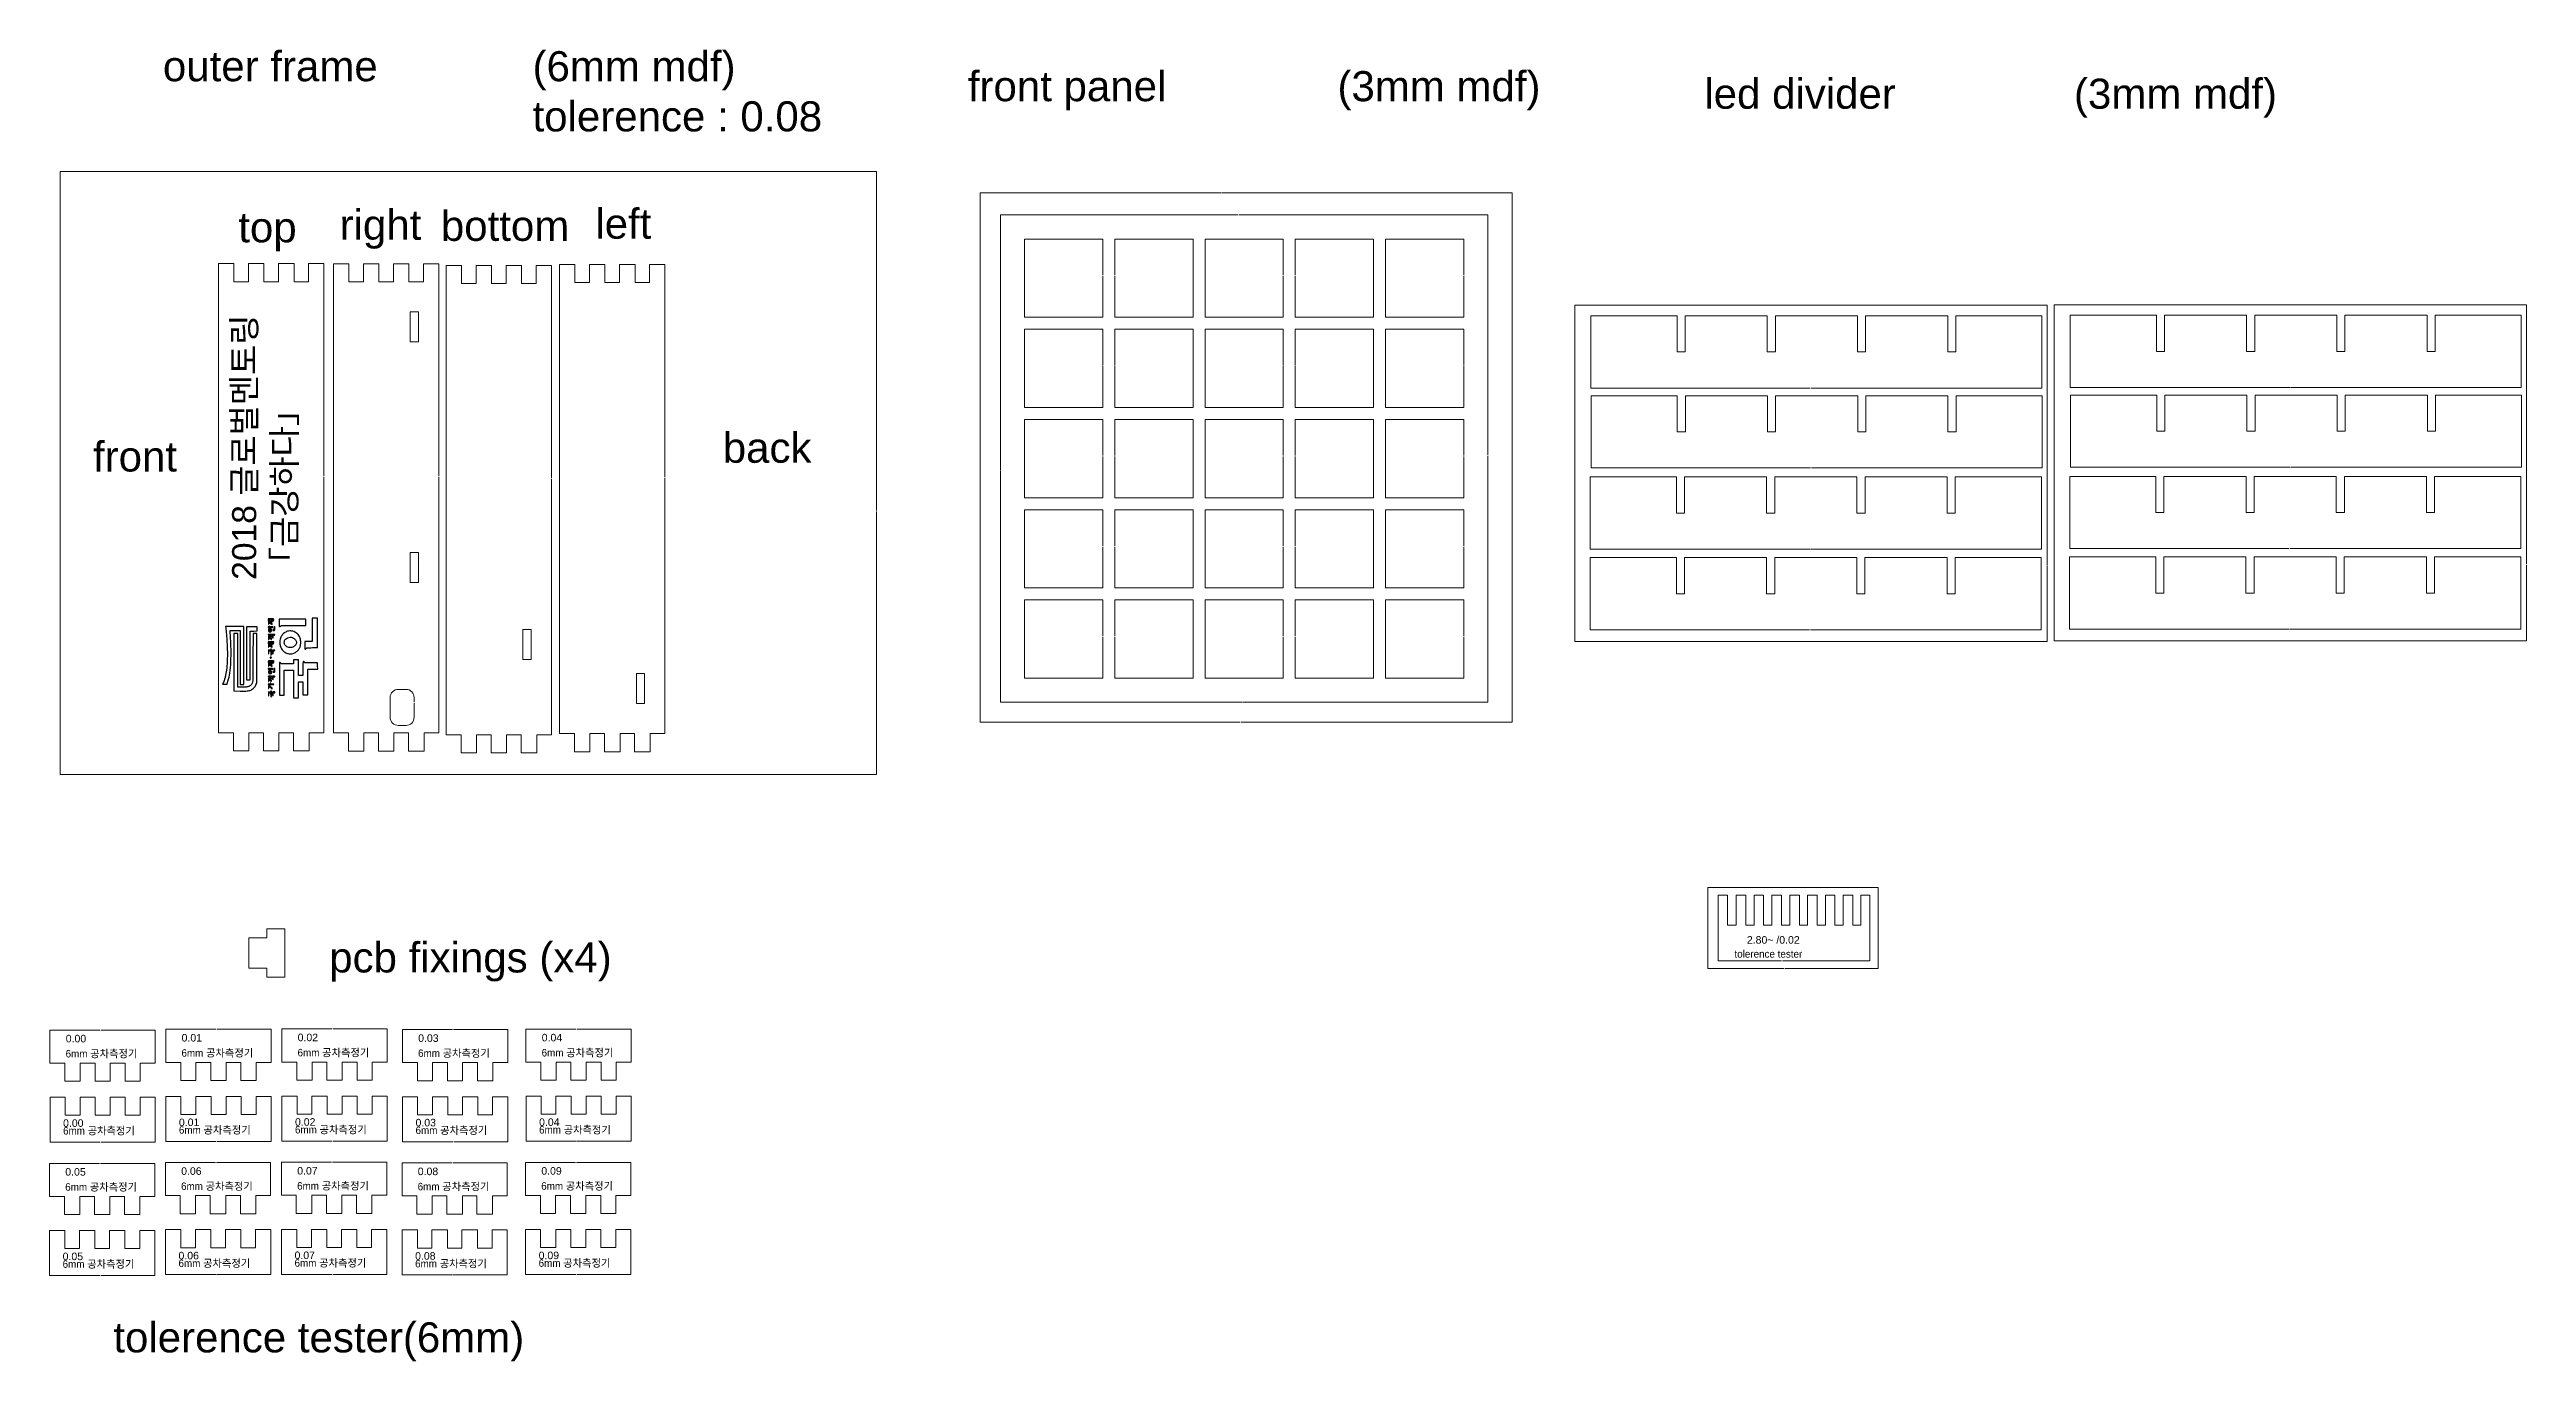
# Model space of a CAD drawing. Header units: millimetres. Extents: x 1794 to 2617, y 1726 to 2163.
import ezdxf

# ---------------------------------------------------------------- set-up
doc = ezdxf.new("R2010")
doc.units = ezdxf.units.MM
doc.styles.get("Standard").update_dxf_attribs({"font": 'arial.ttf'})

msp = doc.modelspace()

# ---------------------------------------------------------------- texts
note = msp.add_mtext_dynamic_manual_height_columns('outer frame ', width=99.5503, gutter_width=23.36, heights=[12.78, 0], dxfattribs=dict(insert=(1831.24, 2162.06), char_height=10, attachment_point=1))
for column, words in zip(note.columns.linked_columns, ['(6mm mdf)\\Ptolerence : 0.08']):
    column.text = words
note = msp.add_mtext_dynamic_manual_height_columns('front panel ', width=99.5503, gutter_width=23.36, heights=[12.78, 34.5], dxfattribs=dict(insert=(2098.89, 2155.42), char_height=10, attachment_point=1))
for column, words in zip(note.columns.linked_columns, ['(3mm mdf)']):
    column.text = words
note = msp.add_mtext_dynamic_manual_height_columns('led divider ', width=99.5503, gutter_width=23.36, heights=[12.78, 0], dxfattribs=dict(insert=(2343.79, 2152.92), char_height=10, attachment_point=1))
for column, words in zip(note.columns.linked_columns, ['(3mm mdf)']):
    column.text = words
at = {"char_height": 10, "attachment_point": 1}
for s, width, insert in [('right', 35.2922, (1890, 2109.35)), ('bottom', 35.2922, (1923.66, 2108.99)), ('left', 35.2922, (1975.04, 2109.71)), ('top', 35.2922, (1856.3, 2108.51)), ('back', 35.2922, (2017.4, 2035.23)), ('front', 35.2922, (1807.99, 2032.32)), ('pcb fixings (x4)', 95.5224, (1886.54, 1865.79)), ('tolerence tester(6mm)', 193.7895, (1814.76, 1739.48))]:
    msp.add_mtext_dynamic_manual_height_columns(s, width=width, gutter_width=12.5, heights=[12.78], dxfattribs=dict(at, insert=insert))
at = {"color": 5, "lineweight": 0, "insert": (1854.25, 1986.3), "char_height": 8, "attachment_point": 1, "rotation": 90}
msp.add_mtext_dynamic_manual_height_columns('2018 {\\fGulim|b0|i0|c129|p50;글로벌멘토링\\P\\fHCR Batang|b0|i0|c129|p18;「금강하다」}', width=123.4752, gutter_width=12.5, heights=[38.64], dxfattribs=at)
at = {"color": 5, "lineweight": 0, "char_height": 2.5, "attachment_point": 1}
for s, width, heights, insert in [('{\\fGulim|b0|i0|c129|p50;tolerence tester}', 29.4961, [4.14], (2353.81, 1863.21)), ('2.80~ /0.02', 21.5077, [7.11], (2357.93, 1867.86)), ('0.00', 24.2996, [0], (1798.93, 1835.06)), ('{\\fGulim|b0|i0|c129|p50;6mm 공차측정기}', 26.4633, [4.14], (1798.89, 1830.03)), ('{\\fGulim|b0|i0|c129|p50;6mm 공차측정기}', 26.4633, [4.14], (1837.41, 1830.28)), ('0.01', 24.2996, [0], (1837.45, 1835.32)), ('{\\fGulim|b0|i0|c129|p50;6mm 공차측정기}', 26.4633, [4.14], (1876.01, 1830.39)), ('0.02', 24.2996, [0], (1876.04, 1835.43)), ('{\\fGulim|b0|i0|c129|p50;6mm 공차측정기}', 26.4633, [4.14], (1916.09, 1830.18)), ('0.03', 24.2996, [0], (1916.12, 1835.21)), ('{\\fGulim|b0|i0|c129|p50;6mm 공차측정기}', 26.4633, [4.14], (1957.17, 1830.35)), ('0.04', 24.2996, [0], (1957.2, 1835.38)), ('0.00', 24.2996, [0], (1798.04, 1806.96)), ('{\\fGulim|b0|i0|c129|p50;6mm 공차측정기}', 26.4633, [4.14], (1798.04, 1804.41)), ('0.01', 24.2996, [0], (1836.56, 1807.22)), ('{\\fGulim|b0|i0|c129|p50;6mm 공차측정기}', 26.4633, [4.14], (1836.56, 1804.67)), ('0.02', 24.2996, [0], (1875.16, 1807.33)), ('{\\fGulim|b0|i0|c129|p50;6mm 공차측정기}', 26.4633, [4.14], (1875.16, 1804.77)), ('0.03', 24.2996, [0], (1915.24, 1807.12)), ('{\\fGulim|b0|i0|c129|p50;6mm 공차측정기}', 26.4633, [4.14], (1915.24, 1804.56)), ('0.04', 24.2996, [0], (1956.32, 1807.28)), ('{\\fGulim|b0|i0|c129|p50;6mm 공차측정기}', 26.4633, [4.14], (1956.32, 1804.73)), ('0.05', 24.2996, [0], (1798.78, 1790.75)), ('0.06', 24.2996, [0], (1837.31, 1791.01)), ('0.07', 24.2996, [0], (1875.9, 1791.11)), ('0.08', 24.2996, [0], (1915.98, 1790.9)), ('0.09', 24.2996, [0], (1957.06, 1791.07)), ('{\\fGulim|b0|i0|c129|p50;6mm 공차측정기}', 26.4633, [4.14], (1798.75, 1785.71)), ('{\\fGulim|b0|i0|c129|p50;6mm 공차측정기}', 26.4633, [4.14], (1837.27, 1785.97)), ('{\\fGulim|b0|i0|c129|p50;6mm 공차측정기}', 26.4633, [4.14], (1875.87, 1786.08)), ('{\\fGulim|b0|i0|c129|p50;6mm 공차측정기}', 26.4633, [4.14], (1915.95, 1785.87)), ('{\\fGulim|b0|i0|c129|p50;6mm 공차측정기}', 26.4633, [4.14], (1957.03, 1786.04)), ('0.05', 24.2996, [0], (1797.9, 1762.65)), ('0.06', 24.2996, [0], (1836.42, 1762.91)), ('0.07', 24.2996, [0], (1875.01, 1763.02)), ('0.08', 24.2996, [0], (1915.1, 1762.8)), ('0.09', 24.2996, [0], (1956.18, 1762.97)), ('{\\fGulim|b0|i0|c129|p50;6mm 공차측정기}', 26.4633, [4.14], (1797.9, 1760.1)), ('{\\fGulim|b0|i0|c129|p50;6mm 공차측정기}', 26.4633, [4.14], (1836.42, 1760.36)), ('{\\fGulim|b0|i0|c129|p50;6mm 공차측정기}', 26.4633, [4.14], (1875.01, 1760.46)), ('{\\fGulim|b0|i0|c129|p50;6mm 공차측정기}', 26.4633, [4.14], (1915.1, 1760.25)), ('{\\fGulim|b0|i0|c129|p50;6mm 공차측정기}', 26.4633, [4.14], (1956.18, 1760.42))]:
    msp.add_mtext_dynamic_manual_height_columns(s, width=width, gutter_width=12.5, heights=heights, dxfattribs=dict(at, insert=insert))

# ---------------------------------------------------------------- blocks, each defined once
blk = doc.blocks.new('마크')
for points in [[(73, 324.643132), (73, 317.252572), (82.25, 314.199248, 0.046788), (109.499987, 307.953236, 0.021221), (145.987025, 304.683492, 0.018045), (190.338636, 304.202159, 0.011264), (242.25, 306.683439), (251, 307.299485), (251, 290.649743), (251, 274), (161.5, 274), (72, 274), (72, 267.5), (72, 261), (168, 261), (264, 261), (264, 291.587898), (264, 322.175796), (260.25, 321.57649, -0.017501), (251.074663, 320.437767, -0.003444), (234.52757, 319.084725, -0.003739), (215.683339, 317.81609, -0.00401), (197.257034, 316.862201, -0.009556), (175.675055, 316.3314, -0.009697), (154.193607, 316.630307, -0.010216), (134.172952, 317.707202, -0.016114), (117.067464, 319.534003, -0.015033), (106.096995, 321.402264, -0.012754), (94.634948, 324.016601, -0.012624), (84.437959, 326.893689, -0.042219), (78.002326, 329.498821), (73, 332.033692)], [(144.770273, 295.244929), (50.040546, 294.989858), (49.770273, 274.244929, 0.004911), (49.722592, 259.3719, 0.02071), (50.15085, 250.462344, 0.034055), (51.15695, 244.128448, 0.044867), (52.969673, 238.57075, 0.056654), (55.776003, 233.648252, 0.035342), (60.068327, 228.572751, 0.035229), (65.061826, 224.124418, 0.053963), (70, 221.100387), (75.5, 218.5), (158.25, 218.222263), (241, 217.944526), (241, 224.449363), (241, 230.954201), (160.25, 231.2271, -0.000345), (106.684111, 231.445114, -0.005963), (89.183373, 231.737168, -0.016089), (79.988988, 232.296767, -0.100525), (75.5, 233.652682, -0.034311), (72.025233, 235.842386, -0.049355), (69.316369, 238.264333, -0.048271), (67.09278, 241.212741, -0.031023), (65.08403, 245, -0.044116), (63.994124, 248.106123, -0.037578), (63.392139, 251.52737, -0.020658), (63.104128, 256.50972, -0.00377), (63.021962, 265.75), (63, 282), (152, 282), (241, 282), (241, 288.440983, 0.010893), (240.945726, 290.931826, 0.016773), (240.779687, 293.080701, 0.011285), (240.547396, 294.813966, 0.26179), (240.25, 295.190983, 0.097849), (239.613788, 295.317137, 0.000027), (211.893455, 295.334299, 0.000507), (181.145657, 295.320501, 0.000308)], [(34, 179, 0.323849), (34.282187, 178.610016, 0.0308), (35.488262, 178.29375, 0.030148), (37.12439, 178.072196, 0.018581), (39.066422, 178, -0.00852), (42.311431, 177.9447, -0.123298), (43.408444, 177.629916, -0.250661), (43.858565, 176.903597, -0.044569), (43.816422, 175.25, -0.067661), (43.405903, 173.6401, -0.197264), (42.619372, 172.835946, -0.084189), (41.037708, 172.450617, -0.006802), (36.75, 172.20431, 0.016783), (31.943407, 171.83182, 0.167603), (30.146917, 170.979425, 0.637451), (30.423211, 170.196735, 0.024115), (34.5, 170, -0.013964), (36.979415, 169.930739, -0.090841), (38.1875, 169.638889, -0.188085), (38.785276, 169.035525, -0.102588), (39, 168, -0.07578), (38.857434, 167.064742, -0.149477), (38.4375, 166.45, -0.124434), (37.682766, 166.106468, -0.044917), (36.5, 166, 0.038131), (35.542644, 165.926884, 0.057076), (34.734375, 165.70625, 0.074992), (34.182831, 165.382936, 0.226478), (34, 165, 0.322437), (34.280551, 164.610183, 0.031449), (35.46875, 164.29375, 0.03053), (37.083446, 164.072205, 0.01883), (39, 164, -0.009722), (42.199987, 163.937776, -0.126045), (43.333333, 163.6, -0.222479), (43.85898, 162.819245, -0.0387), (44, 161, 0.033607), (44.088963, 159.677925, 0.082504), (44.375, 158.75, 0.12651), (44.851045, 158.202091, 0.152103), (45.5, 158, 0.176579), (46.184843, 158.249641, 0.128937), (46.65625, 158.916667, 0.069535), (46.923415, 160.111825, 0.020272), (47, 162, 0.016149), (46.925001, 164.321544, 0.124134), (46.59375, 165.35, 0.201266), (45.888366, 165.848244, 0.05449), (44.5, 166, -0.044917), (43.317234, 166.106468, -0.124434), (42.5625, 166.45, -0.149477), (42.142566, 167.064742, -0.07578), (42, 168, -0.102588), (42.214724, 169.035525, -0.188085), (42.8125, 169.638889, -0.090841), (44.020585, 169.930739, -0.013964), (46.5, 170, 0.020945), (48.224757, 170.072283, 0.033738), (49.678125, 170.29375, 0.036969), (50.732972, 170.611488, 0.31052), (51, 171, 0.231954), (50.812144, 171.383155, 0.072718), (50.239805, 171.70625, 0.055459), (49.403195, 171.926958, 0.036799), (48.412102, 172, -0.039478), (46.894378, 172.12002, -0.246586), (46.290202, 172.57113, -0.142797), (46.137264, 173.505527, -0.011483), (46.5, 176), (47.175796, 180), (40.587898, 180, 0.013625), (38.012587, 179.929812, 0.024042), (35.896974, 179.712052, 0.021678), (34.315902, 179.401429, 0.346288)], [(58, 179, 0.254951), (58.209557, 178.615738, 0.06271), (58.88125, 178.29375, 0.048861), (59.850749, 178.072766, 0.031626), (61, 178, -0.105713), (63.19828, 177.529976, -0.316343), (63.942529, 176.279171, -0.153741), (63.133147, 174.259262, -0.032125), (60.5, 171.435229, 0.008614), (58.072696, 169.065662, 0.080281), (57.225144, 167.878436, 0.380212), (57.391238, 167.270958, 0.14532), (58.303833, 167, 0.185878), (60.253352, 167.750682, 0.032943), (63.027629, 170.612823, 0.035922), (65.489623, 173.974414, 0.090981), (66.605497, 176.777485), (67.25, 180), (62.625, 180, 0.020373), (60.852292, 179.927739, 0.032876), (59.358594, 179.70625, 0.035476), (58.27062, 179.388846, 0.313728)], [(71, 171.5, 0.008575), (71.066212, 167.639392, 0.017647), (71.276316, 164.625, 0.013417), (71.576184, 162.361438, 0.368504), (72, 162, 0.322437), (72.389817, 162.280551, 0.031449), (72.70625, 163.46875, 0.03053), (72.927795, 165.083446, 0.01883), (73, 167, -0.014068), (73.069243, 169.460489, -0.058865), (73.325, 170.916667, -0.122766), (73.79299, 171.704941, -0.200296), (74.5, 172, 0.064853), (75.073457, 172.074694, 0.082425), (75.559375, 172.29375, 0.098894), (75.884432, 172.618646, 0.148195), (76, 173, 0.148195), (75.884432, 173.381354, 0.098894), (75.559375, 173.70625, 0.082425), (75.073457, 173.925306, 0.064853), (74.5, 174, -0.164293), (73.830552, 174.226074, -0.129352), (73.357143, 174.833333, -0.075863), (73.081893, 175.895967, -0.025511), (73, 177.5, 0.027026), (72.927458, 178.841111, 0.042582), (72.70625, 179.971875, 0.052312), (72.385692, 180.767902, 0.277684), (72, 181, 0.368504), (71.576184, 180.638562, 0.013417), (71.276316, 178.375, 0.017647), (71.066212, 175.360608, 0.008575)], [(82, 179, 0.191087), (82.151477, 178.618118, 0.088204), (82.5875, 178.29375, 0.068025), (83.234582, 178.073693, 0.048028), (84, 178, -0.071768), (84.8469, 177.87781, -0.115138), (85.478999, 177.519373, -0.12151), (85.865369, 176.934574, -0.085713), (86, 176.154988, -0.084684), (85.857209, 175.317947, -0.040713), (85.4125, 174.320267, -0.038833), (84.765311, 173.328807, -0.044853), (84, 172.5, 0.021385), (83.234318, 171.745071, 0.02603), (82.5875, 170.973483, 0.026046), (82.121498, 170.282783, 0.136196), (82, 169.845012, 0.285169), (82.404644, 169.193228, 0.164307), (83.352571, 169.065527, 0.086581), (84.733334, 169.592394, 0.049618), (86.171259, 170.654988, -0.026914), (87.306344, 171.576177, -0.164958), (88.016308, 171.796544, -0.155472), (88.736689, 171.546182, -0.023156), (89.936987, 170.557026, 0.059073), (91.790705, 169.240472, 0.366953), (92.847482, 169.45893, 0.317054), (92.905818, 170.636574, 0.055266), (91.435433, 172.473658, -0.047299), (89.709842, 174.560727, -0.130156), (89.082609, 176.348165, -0.25098), (89.593584, 177.513689, -0.16801), (91, 178, 0.048028), (91.765418, 178.073693, 0.068025), (92.4125, 178.29375, 0.088204), (92.848523, 178.618118, 0.191087), (93, 179, 0.332234), (92.707933, 179.391033, 0.026982), (91.384375, 179.70625, 0.027868), (89.60834, 179.927854, 0.017105), (87.5, 180, 0.017105), (85.39166, 179.927854, 0.027868), (83.615625, 179.70625, 0.026982), (82.292067, 179.391033, 0.332234)], [(87, 165, 0.322437), (87.280551, 164.610183, 0.031449), (88.46875, 164.29375, 0.03053), (90.083446, 164.072205, 0.01883), (92, 164, -0.009722), (95.199987, 163.937776, -0.126045), (96.333333, 163.6, -0.222479), (96.85898, 162.819245, -0.0387), (97, 161, 0.031626), (97.072766, 159.850749, 0.048861), (97.29375, 158.88125, 0.06271), (97.615738, 158.209557, 0.254951), (98, 158, 0.295869), (98.387127, 158.251055, 0.04382), (98.70625, 159.175, 0.037669), (98.92761, 160.467056, 0.023598), (99, 162), (99, 166), (93, 166, 0.015416), (90.683687, 165.928566, 0.025878), (88.75, 165.708333, 0.024068), (87.303225, 165.395008, 0.339565)], [(97, 178.5, -0.045527), (96.884257, 177.231486, -0.152009), (96.5, 176.5, -0.152009), (95.768514, 176.115743, -0.045527), (94.5, 176, 0.038131), (93.542644, 175.926884, 0.057076), (92.734375, 175.70625, 0.074992), (92.182831, 175.382936, 0.226478), (92, 175, 0.226478), (92.182831, 174.617064, 0.074992), (92.734375, 174.29375, 0.057076), (93.542644, 174.073116, 0.038131), (94.5, 174, -0.050766), (95.86222, 173.861332, -0.189121), (96.571429, 173.4, -0.13443), (96.915691, 172.465575, -0.021436), (97, 170.5, 0.027026), (97.072542, 169.158889, 0.042582), (97.29375, 168.028125, 0.052312), (97.614308, 167.232098, 0.277684), (98, 167, 0.350432), (98.405433, 167.323933, 0.020168), (98.714286, 169, 0.022889), (98.930567, 171.243014, 0.01259), (99, 174, 0.01259), (98.930567, 176.756986, 0.022889), (98.714286, 179, 0.020168), (98.405433, 180.676067, 0.350432), (98, 181, 0.226478), (97.617064, 180.817169, 0.074992), (97.29375, 180.265625, 0.057076), (97.073116, 179.457356, 0.038131)], [(108.654988, 178.171259, 0.142416), (107.277996, 175.339737, 0.146713), (107.656012, 172.247491, 0.147416), (109.670088, 169.883845, 0.144074), (112.673753, 169, 0.179818), (115.412396, 170.017828, 0.115665), (117.427617, 172.788604, 0.116187), (117.995893, 176.15606, 0.18229), (116.8, 178.8, 0.137901), (115.11011, 179.748198, 0.078735), (112.759815, 179.936874, 0.076507), (110.3936, 179.383445, 0.113675)], [(114.989431, 176.512735, -0.121109), (115.671629, 175.106516, -0.128512), (115.602794, 173.577358, -0.122592), (114.783147, 172.224057, -0.104338), (113.378074, 171.314839, -0.191341), (111.746971, 171.333931, -0.146118), (110.346165, 172.466709, -0.130144), (109.693508, 174.301345, -0.144581), (110.07393, 176.13814, -0.093772), (111.098822, 177.409707, -0.158648), (112.352008, 177.92591, -0.153576), (113.699174, 177.61231, -0.086361)], [(112.413856, 164.636108, 0.052496), (112.217087, 163.900908, 0.023253), (112.106536, 162.901031, 0.022709), (112.08687, 161.821302, 0.028394), (112.170919, 160.822726, 0.095672), (112.61069, 159.545096, 0.168952), (113.444403, 158.822995, 0.07421), (115.060556, 158.443065, 0.008786), (118.75, 158.202283, 0.008792), (122.067686, 158.10267, 0.052505), (123.788539, 158.262273, 0.134036), (124.663962, 158.700238, 0.213256), (125, 159.452283, 0.18943), (124.710037, 160.190174, 0.131185), (123.942359, 160.672614, 0.061386), (122.501107, 160.931262, 0.013739), (120, 161, -0.011767), (117.224363, 161.065331, -0.080982), (115.894004, 161.347049, -0.18429), (115.241214, 161.936886, -0.11843), (115, 162.940983, 0.083064), (114.741529, 164.486097, 0.166281), (113.990407, 165.451826, 0.287537), (113.11407, 165.469565, 0.167711)], [(122, 172.416667, 0.006807), (122.057011, 168.229205, 0.031161), (122.274355, 165.808063, 0.066383), (122.653376, 164.511492, 0.386002), (123.25, 164.247156, 0.241965), (123.826681, 164.834439, 0.030987), (124.259348, 166.606064, 0.025606), (124.58953, 169.204804, 0.00991), (124.790442, 172.83049, 0.006125), (124.893758, 177.266433, 0.040739), (124.738284, 179.471298, 0.108617), (124.307528, 180.587789, 0.251669), (123.540442, 181, 0.258631), (122.761989, 180.568471, 0.095508), (122.294867, 179.357002, 0.038237), (122.056748, 177.010713, 0.006176)], [(133, 179, 0.159601), (133.124932, 178.61858, 0.09682), (133.477344, 178.29375, 0.078506), (134.003555, 178.074389, 0.059639), (134.625, 178, -0.111668), (135.387753, 177.827499, -0.209248), (135.794039, 177.358076, -0.105406), (135.875765, 176.460941, -0.019553), (135.613123, 174.815617, -0.030122), (135.260131, 173.475866, -0.024185), (134.726193, 172.083617, -0.024803), (134.104448, 170.84173, -0.055508), (133.488123, 169.986877, 0.018647), (132.918399, 169.308101, 0.022452), (132.437136, 168.628366, 0.021869), (132.088437, 168.029749, 0.121525), (132, 167.671259, 0.313151), (132.398066, 167.098006, 0.163562), (133.30831, 167.068293, 0.090284), (134.520643, 167.686713, 0.072035), (135.549439, 168.736725, -0.032475), (136.36668, 169.714307, -0.217648), (136.939814, 169.943861, -0.157827), (137.600486, 169.694637, -0.015443), (138.915812, 168.576189, 0.048855), (140.588621, 167.336082, 0.296352), (141.615554, 167.372981, 0.385187), (141.809928, 168.228836, 0.055944), (140.672412, 169.809486, -0.051558), (139.994438, 170.734404, -0.025313), (139.320964, 172.031508, -0.024805), (138.751414, 173.462942, -0.032934), (138.386877, 174.815617, -0.019553), (138.124235, 176.460941, -0.105406), (138.205961, 177.358076, -0.209248), (138.612247, 177.827499, -0.111668), (139.375, 178, 0.059639), (139.996445, 178.074389, 0.078506), (140.522656, 178.29375, 0.09682), (140.875068, 178.61858, 0.159601), (141, 179, 0.295869), (140.748945, 179.387127, 0.04382), (139.825, 179.70625, 0.037669), (138.532944, 179.92761, 0.023598), (137, 180, 0.023598), (135.467056, 179.92761, 0.037669), (134.175, 179.70625, 0.04382), (133.251055, 179.387127, 0.295869)], [(143, 171.5, 0.012392), (143.160476, 165.026174, 0.105449), (143.902596, 162.232963, 0.729213), (144.690845, 162.359476, 0.023291), (145.19774, 167.171397, -0.020633), (145.68227, 172.018018, -0.382498), (146.768332, 172.931385, -0.381244), (147.799189, 171.951835, -0.020615), (148, 167.083333, 0.015135), (148.071243, 164.730322, 0.025603), (148.291096, 162.770833, 0.023712), (148.604024, 161.305117, 0.340582), (149, 161, 0.371083), (149.426633, 161.367196, 0.012451), (149.725, 163.75, 0.016864), (149.934243, 166.918453, 0.008055), (150, 171, 0.008055), (149.934243, 175.081547, 0.016864), (149.725, 178.25, 0.012451), (149.426633, 180.632804, 0.371083), (149, 181, 0.254951), (148.615738, 180.790443, 0.06271), (148.29375, 180.11875, 0.048861), (148.072766, 179.149251, 0.031626), (148, 178, -0.033607), (147.911037, 176.677925, -0.082504), (147.625, 175.75, -0.12651), (147.148955, 175.202091, -0.152103), (146.5, 175, -0.152103), (145.851045, 175.202091, -0.12651), (145.375, 175.75, -0.082504), (145.088963, 176.677925, -0.033607), (145, 178, 0.031626), (144.927234, 179.149251, 0.048861), (144.70625, 180.11875, 0.06271), (144.384262, 180.790443, 0.254951), (144, 181, 0.368504), (143.576184, 180.638562, 0.013417), (143.276316, 178.375, 0.017647), (143.066212, 175.360608, 0.008575)], [(159.5, 173, 0.146325), (159.228266, 171.990666, 0.144467), (159.553147, 170.992115, 0.131205), (160.404587, 170.262677, 0.112333), (161.559017, 170, 0.137622), (162.108519, 170.154167, 0.100183), (162.576711, 170.5875, 0.086062), (162.891917, 171.235643, 0.070352), (163, 172, 0.14817), (162.627782, 173.228473, 0.177865), (161.657809, 173.936213, 0.178179), (160.461727, 173.847111, 0.148632)], [(173, 179, 0.322437), (173.280551, 178.610183, 0.031449), (174.46875, 178.29375, 0.03053), (176.083446, 178.072205, 0.01883), (178, 178, -0.009722), (181.199987, 177.937776, -0.126045), (182.333333, 177.6, -0.222479), (182.85898, 176.819245, -0.0387), (183, 175), (183, 172), (176, 172, 0.01259), (173.243014, 171.930567, 0.022889), (171, 171.714286, 0.020168), (169.323933, 171.405433, 0.350432), (169, 171, 0.31052), (169.267028, 170.611488, 0.036969), (170.321875, 170.29375, 0.033738), (171.775243, 170.072283, 0.020945), (173.5, 170, -0.013964), (175.979415, 169.930739, -0.090841), (177.1875, 169.638889, -0.188085), (177.785276, 169.035525, -0.102588), (178, 168, -0.07578), (177.857434, 167.064742, -0.149477), (177.4375, 166.45, -0.124434), (176.682766, 166.106468, -0.044917), (175.5, 166, 0.038131), (174.542644, 165.926884, 0.057076), (173.734375, 165.70625, 0.074992), (173.182831, 165.382936, 0.226478), (173, 165, 0.332234), (173.292067, 164.608967, 0.026982), (174.615625, 164.29375, 0.027868), (176.39166, 164.072146, 0.017105), (178.5, 164, -0.008002), (182.082489, 163.942664, -0.11737), (183.291667, 163.613636, -0.230406), (183.847929, 162.83205, -0.041432), (184, 161, 0.031626), (184.072766, 159.850749, 0.048861), (184.29375, 158.88125, 0.06271), (184.615738, 158.209557, 0.254951), (185, 158, 0.295869), (185.387127, 158.251055, 0.04382), (185.70625, 159.175, 0.037669), (185.92761, 160.467056, 0.023598), (186, 162, 0.016149), (185.925001, 164.321544, 0.124134), (185.59375, 165.35, 0.201266), (184.888366, 165.848244, 0.05449), (183.5, 166, -0.044917), (182.317234, 166.106468, -0.124434), (181.5625, 166.45, -0.149477), (181.142566, 167.064742, -0.07578), (181, 168, -0.102588), (181.214724, 169.035525, -0.188085), (181.8125, 169.638889, -0.090841), (183.020585, 169.930739, -0.013964), (185.5, 170, 0.020945), (187.224757, 170.072283, 0.033738), (188.678125, 170.29375, 0.036969), (189.732972, 170.611488, 0.31052), (190, 171, 0.220307), (189.822772, 171.382708, 0.077491), (189.293577, 171.70625, 0.058921), (188.515987, 171.926796, 0.039686), (187.595157, 172, -0.050641), (186.237208, 172.137888, -0.237162), (185.638909, 172.610053, -0.130732), (185.464557, 173.584908, -0.012581), (185.726826, 176), (186.263338, 180), (179.631669, 180, 0.013507), (177.037067, 179.929897, 0.023914), (174.907917, 179.712302, 0.021511), (173.316786, 179.401873, 0.346749)], [(196, 179, 0.148195), (196.115568, 178.618646, 0.098894), (196.440625, 178.29375, 0.082425), (196.926543, 178.074694, 0.064853), (197.5, 178, -0.29021), (198.618276, 177.291236, -0.128102), (198.956116, 175.49761, -0.082937), (198.373504, 173.054894, -0.066821), (197, 170.727129, 0.012737), (195.503884, 168.72206, 0.118792), (195.107461, 167.726927, 0.349987), (195.420397, 167.193701, 0.091947), (196.464816, 167, 0.113841), (197.105245, 167.147729, 0.055091), (197.820136, 167.599409, 0.050522), (198.49529, 168.260023, 0.051026), (199.021696, 169.04054, -0.019103), (199.764655, 170.309738, -0.278796), (200.211015, 170.53045, -0.194152), (200.722633, 170.271786, -0.009476), (201.9708, 168.79054, 0.033057), (202.735222, 167.965614, 0.053339), (203.496356, 167.38606, 0.072759), (204.142702, 167.113596, 0.265269), (204.556421, 167.225834, 0.166749), (204.745556, 167.610642, 0.083958), (204.723031, 168.157708, 0.068336), (204.49961, 168.779143, 0.052831), (204.100491, 169.378916, -0.049045), (203.582161, 170.145221, -0.017574), (202.994258, 171.3272, -0.017239), (202.436373, 172.676959, -0.019544), (201.997949, 174.007151, -0.018771), (201.555576, 175.801155, -0.119357), (201.58666, 176.73241, -0.196412), (202.032625, 177.308403, -0.067173), (203.028712, 177.717759, 0.048339), (203.735232, 177.977568, 0.083844), (204.24414, 178.338033, 0.12608), (204.480672, 178.735884, 0.212913), (204.429736, 179.11369, 0.235869), (203.236629, 179.851692, 0.026048), (199.930982, 179.979346, 0.025041), (196.689863, 179.773069, 0.38131)], [(207, 178.059017, -0.029504), (206.909117, 176.520154, -0.11578), (206.586549, 175.632377, -0.167735), (205.979072, 175.161519, -0.081932), (205, 175, 0.048028), (204.234582, 174.926307, 0.068025), (203.5875, 174.70625, 0.088204), (203.151477, 174.381882, 0.191087), (203, 174, 0.191087), (203.151477, 173.618118, 0.088204), (203.5875, 173.29375, 0.068025), (204.234582, 173.073693, 0.048028), (205, 173, -0.118451), (206.054152, 172.746716, -0.189837), (206.659091, 172.0625, -0.077556), (206.938496, 170.640147, -0.009792), (207, 167.5, 0.017105), (207.072146, 165.39166, 0.027868), (207.29375, 163.615625, 0.026982), (207.608967, 162.292067, 0.332234), (208, 162, 0.365288), (208.420388, 162.354418, 0.014626), (208.722039, 164.485246, 0.018609), (208.93322, 167.327323, 0.009239), (209, 170.940983, 0.010444), (208.927495, 174.411883, 0.015617), (208.70625, 177.4371, 0.010536), (208.396331, 179.897439, 0.221217), (208, 180.5, 0.297719), (207.608231, 180.490145, 0.145541), (207.281216, 180.083987, 0.069343), (207.066344, 179.243706, 0.027979)], [(211.213788, 171.494915, 0.005432), (211.567468, 162.866291, 0.371856), (212.504385, 161.888105, 0.426966), (213.439892, 162.6957, 0.005558), (213.786212, 171.25, 0.004763), (213.893679, 176.671429, 0.035379), (213.737936, 179.24535, 0.097786), (213.301485, 180.535908, 0.268628), (212.5, 181, 0.265152), (211.700575, 180.544002, 0.100219), (211.263068, 179.28429, 0.036244), (211.106904, 176.770567, 0.004923)], [(221, 179, 0.191087), (221.151477, 178.618118, 0.088204), (221.5875, 178.29375, 0.068025), (222.234582, 178.073693, 0.048028), (223, 178, -0.072254), (223.873159, 177.873159, -0.124864), (224.5, 177.5, -0.124864), (224.873159, 176.873159, -0.072254), (225, 176, -0.077955), (224.857247, 175.089956, -0.038133), (224.4125, 174, -0.036641), (223.765398, 172.912834, -0.043841), (223, 172, 0.01161), (222.233903, 171.197476, 0.016057), (221.5875, 170.440625, 0.012597), (221.093766, 169.790539, 0.157369), (221, 169.5, 0.365984), (221.397515, 169.029664, 0.106763), (222.42035, 169.076024, 0.065882), (223.796638, 169.64109, 0.053652), (225.086697, 170.57846, -0.035666), (226.161242, 171.419781, -0.149551), (226.937016, 171.656409, -0.124075), (227.793917, 171.439675, -0.021358), (229.245264, 170.574953, 0.040704), (231.343911, 169.432061, 0.376347), (232.254628, 169.716364, 0.315977), (232.187138, 170.772857, 0.03689), (230.483736, 172.602654, -0.050503), (228.734288, 174.587407, -0.133831), (228.081518, 176.345776, -0.254194), (228.586364, 177.512243, -0.167669), (230, 178, 0.048028), (230.765418, 178.073693, 0.068025), (231.4125, 178.29375, 0.088204), (231.848523, 178.618118, 0.191087), (232, 179, 0.332234), (231.707933, 179.391033, 0.026982), (230.384375, 179.70625, 0.027868), (228.60834, 179.927854, 0.017105), (226.5, 180, 0.017105), (224.39166, 179.927854, 0.027868), (222.615625, 179.70625, 0.026982), (221.292067, 179.391033, 0.332234)], [(226, 165, 0.322437), (226.280551, 164.610183, 0.031449), (227.46875, 164.29375, 0.03053), (229.083446, 164.072205, 0.01883), (231, 164, -0.009722), (234.199987, 163.937776, -0.126045), (235.333333, 163.6, -0.222479), (235.85898, 162.819245, -0.0387), (236, 161, 0.031626), (236.072766, 159.850749, 0.048861), (236.29375, 158.88125, 0.06271), (236.615738, 158.209557, 0.254951), (237, 158, 0.295869), (237.387127, 158.251055, 0.04382), (237.70625, 159.175, 0.037669), (237.92761, 160.467056, 0.023598), (238, 162), (238, 166), (232, 166, 0.015416), (229.683687, 165.928566, 0.025878), (227.75, 165.708333, 0.024068), (226.303225, 165.395008, 0.339565)], [(236, 178.5, -0.044917), (235.893532, 177.317234, -0.124434), (235.55, 176.5625, -0.149477), (234.935258, 176.142566, -0.07578), (234, 176, 0.048028), (233.234582, 175.926307, 0.068025), (232.5875, 175.70625, 0.088204), (232.151477, 175.381882, 0.191087), (232, 175, 0.191087), (232.151477, 174.618118, 0.088204), (232.5875, 174.29375, 0.068025), (233.234582, 174.073693, 0.048028), (234, 174, -0.087745), (235.002462, 173.822713, -0.177212), (235.607143, 173.3125, -0.10769), (235.917816, 172.32428, -0.022514), (236, 170.5, 0.027026), (236.072542, 169.158889, 0.042582), (236.29375, 168.028125, 0.052312), (236.614308, 167.232098, 0.277684), (237, 167, 0.350432), (237.405433, 167.323933, 0.020168), (237.714286, 169, 0.022889), (237.930567, 171.243014, 0.01259), (238, 174, 0.01259), (237.930567, 176.756986, 0.022889), (237.714286, 179, 0.020168), (237.405433, 180.676067, 0.350432), (237, 181, 0.226478), (236.617064, 180.817169, 0.074992), (236.29375, 180.265625, 0.057076), (236.073116, 179.457356, 0.038131)], [(247.472595, 177.969718, 0.043322), (246.612287, 176.835622, 0.09277), (246.208964, 175.818079, 0.091951), (246.199087, 174.717651, 0.042013), (246.567608, 173.323303, 0.066259), (247.757618, 171.007574, 0.120001), (249.343501, 169.602781, 0.127075), (251.329935, 169.130827, 0.079347), (253.697231, 169.556455, 0.049685), (255.094839, 170.206834, 0.101739), (255.985415, 171.016123, 0.094757), (256.521989, 172.151598, 0.039092), (256.818231, 173.833379, 0.03572), (256.852163, 175.201009, 0.033944), (256.69322, 176.583511, 0.035814), (256.381433, 177.784885, 0.092059), (255.945786, 178.565324, 0.149345), (254.26278, 179.671766, 0.089047), (251.859839, 179.930958, 0.083879), (249.377696, 179.329993, 0.107997)], [(254.535391, 175.888493, -0.136558), (254.601783, 174.039664, -0.12049), (253.716874, 172.320507, -0.131622), (252.211128, 171.30387, -0.176431), (250.577541, 171.331871, -0.195233), (249.607961, 172.238799, -0.070751), (249.055346, 174.07794, -0.06958), (249.032396, 176.041215, -0.166039), (249.666667, 177.333333, -0.151691), (250.886554, 177.975121, -0.118477), (252.389381, 177.895958, -0.113578), (253.740966, 177.131632, -0.131401)], [(251.413856, 164.636108, 0.052496), (251.217087, 163.900908, 0.023253), (251.106536, 162.901031, 0.022709), (251.08687, 161.821302, 0.028394), (251.170919, 160.822726, 0.095672), (251.61069, 159.545096, 0.168952), (252.444403, 158.822995, 0.07421), (254.060556, 158.443065, 0.008786), (257.75, 158.202283, 0.008792), (261.067686, 158.10267, 0.052505), (262.788539, 158.262273, 0.134036), (263.663962, 158.700238, 0.213256), (264, 159.452283, 0.18943), (263.710037, 160.190174, 0.131185), (262.942359, 160.672614, 0.061386), (261.501107, 160.931262, 0.013739), (259, 161, -0.011767), (256.224363, 161.065331, -0.080982), (254.894004, 161.347049, -0.18429), (254.241214, 161.936886, -0.11843), (254, 162.940983, 0.083064), (253.741529, 164.486097, 0.166281), (252.990407, 165.451826, 0.287537), (252.11407, 165.469565, 0.167711)], [(261.209558, 172.75, 0.00782), (261.569016, 165.684216, 0.422305), (262.494772, 164.896266, 0.367899), (263.422506, 165.84973, 0.007601), (263.790442, 172.993358, 0.006136), (263.895941, 177.390506, 0.042905), (263.737259, 179.529766, 0.118301), (263.291546, 180.59793, 0.239419), (262.5, 181, 0.243594), (261.706236, 180.588894, 0.115478), (261.261334, 179.491281, 0.041718), (261.103236, 177.29229, 0.005894)], [(272, 179, 0.148195), (272.115568, 178.618646, 0.098894), (272.440625, 178.29375, 0.082425), (272.926543, 178.074694, 0.064853), (273.5, 178, -0.29021), (274.618276, 177.291236, -0.128102), (274.956116, 175.49761, -0.082937), (274.373504, 173.054894, -0.066821), (273, 170.727129, 0.012903), (271.543305, 168.773544, 0.105077), (271.106039, 167.755033, 0.335621), (271.368295, 167.214166, 0.118475), (272.259453, 167, 0.123675), (272.833315, 167.14415, 0.046956), (273.526232, 167.604137, 0.042867), (274.218765, 168.269737, 0.040346), (274.803298, 169.056638, -0.018252), (275.674599, 170.344682, -0.260311), (276.160903, 170.567847, -0.194835), (276.695413, 170.3004, -0.01019), (277.957765, 168.806638, 0.039989), (279.649316, 167.031138, 0.55883), (280.340983, 167.237182, 0.164103), (280.246131, 168.73532, 0.01773), (278.798789, 171.941888, -0.009226), (277.55431, 174.578503, -0.084684), (277.237798, 175.7998, -0.181456), (277.476667, 176.648394, -0.076657), (278.327556, 177.497564, 0.040967), (279.754545, 178.732215, 0.40082), (279.764143, 179.458241, 0.191885), (278.808152, 179.911141, 0.015818), (276, 180, 0.023598), (274.467056, 179.92761, 0.037669), (273.175, 179.70625, 0.04382), (272.251055, 179.387127, 0.295869)], [(282.447964, 179.724991, 0.096985), (281.907874, 176.635067, 0.01351), (282.216857, 170.113126, 0.00799), (282.825611, 163.392861, 0.294319), (283.75, 162.246921, 0.312082), (284.318022, 162.413631, 0.111224), (284.712549, 163.212392, 0.047628), (284.938482, 164.792146, 0.011718), (285, 167.416667, -0.014293), (285.135147, 172.143473, -0.419626), (285.955593, 172.861623, -0.361544), (286.818129, 172.026162, -0.013848), (287.200096, 167.25, 0.020067), (287.693762, 161.913127, 0.697169), (288.560005, 161.718706, 0.125719), (289.428153, 164.305415, 0.011084), (289.786212, 171.25, 0.004881), (289.891148, 176.607245, 0.034347), (289.737824, 179.209882, 0.091167), (289.314797, 180.533492, 0.276657), (288.536212, 181, 0.145016), (287.864454, 180.800983, 0.131116), (287.378018, 180.261786, 0.085257), (287.089164, 179.338328, 0.033275), (287, 178, -0.031626), (286.927234, 176.850749, -0.048861), (286.70625, 175.88125, -0.06271), (286.384262, 175.209557, -0.254951), (286, 175, -0.222681), (285.617207, 175.179376, -0.076538), (285.29375, 175.717039, -0.058208), (285.07317, 176.50628, -0.039081), (285, 177.440983, 0.067537), (284.756366, 179.236478, 0.143735), (284.024243, 180.416649, 0.310961), (283.166007, 180.526294, 0.184164)], [(36, 135), (36, 127), (77.5, 127), (119, 127), (119, 111.5), (119, 96), (73, 96), (27, 96), (27, 88), (27, 80), (53.5, 80), (80, 80), (80, 72.5), (80, 65), (58.5, 65), (37, 65), (37, 57), (37, 49), (80, 49), (123, 49), (123, 32.465017), (123, 15.930034), (133.25, 16.215017), (143.5, 16.5), (143.769722, 37.692933), (144.039443, 58.885866), (146.519722, 60.836853, 0.164648), (147.924314, 62.990516, 0.432031), (147.044186, 64.381702, 0.045318), (141.73984, 64.916717, 0.002488), (125, 65), (101, 65), (101, 72.5), (101, 80), (127.5, 80), (154, 80), (154, 88), (154, 96), (147, 96), (140, 96), (140, 116.047749), (140, 136.095498), (142.5, 138.41242, 0.022444), (143.45704, 139.38274, 0.026723), (144.265625, 140.382249, 0.027066), (144.845291, 141.28137, 0.130362), (145, 141.864671, 0.406618), (144.408519, 142.471735, 0.001293), (132.749077, 142.744792, 0.004165), (116.700492, 142.945389, 0.001042), (90.5, 143), (36, 143)], [(198.5, 140.253734, 0.078959), (187.200776, 134.053298, 0.087011), (178.814194, 124.826631, 0.089991), (174.259615, 113.57575, 0.091881), (173.99561, 101.526972, 0.066336), (176.425035, 93.497815, 0.060652), (180.925656, 86.114945, 0.059096), (187.194249, 79.862142, 0.056992), (194.824854, 75.160407, 0.0245), (198.370631, 73.705495, 0.045575), (201.379556, 72.939444, 0.032421), (205.094302, 72.591512, 0.007143), (211.5, 72.5, 0.007143), (217.905698, 72.591512, 0.032421), (221.620444, 72.939444, 0.045575), (224.629369, 73.705495, 0.0245), (228.175146, 75.160407, 0.09347), (239.873166, 83.596092, 0.100816), (247.321534, 95.511234, 0.103664), (249.392755, 109.110627, 0.104451), (245.817882, 122.35698, 0.054599), (242.902725, 126.798384, 0.032739), (238.572027, 131.397237, 0.032199), (233.539051, 135.513935, 0.043415), (228.478193, 138.509407, 0.060989), (221.819808, 140.759098, 0.036487), (213.52584, 141.852391, 0.036575), (205.21094, 141.72769, 0.064132)], [(219.640814, 124.912972, -0.115191), (224.984203, 119.595732, -0.087999), (228.075797, 111.920856, -0.085541), (228.387252, 103.443797, -0.099703), (225.758848, 95.837028, -0.132732), (218.243057, 88.469548, -0.174115), (208.835497, 86.88624, -0.165348), (200.211581, 91.66226, -0.119126), (194.894798, 101.390691, -0.085673), (194.296495, 107.868215, -0.065969), (195.782768, 114.821901, -0.067644), (198.961114, 120.965904, -0.103052), (203.32888, 125.05893, -0.082784), (206.990792, 126.531604, -0.056591), (211.45918, 126.998512, -0.056375), (215.94011, 126.451028, -0.080011)], [(264, 142.5, 0.095343), (264.137507, 141.785434, 0.034745), (264.5875, 140.853125, 0.032922), (265.234636, 139.876005, 0.033666), (266, 139, -0.157665), (267.20938, 136.634676, -0.02836), (267.72561, 131.64939, -0.010846), (267.95939, 122.220089, -0.000774), (268, 96), (268, 55), (278.5, 55), (289, 55), (289, 99.5), (289, 144), (276.5, 144, 0.003867), (269.699767, 143.947406, 0.025996), (266.333333, 143.72, 0.0595), (264.545446, 143.285717, 0.313079)], [(189, 57.54969, 0.080914), (189.10002, 56.935674, 0.054749), (189.397742, 56.2905, 0.053861), (189.836069, 55.713127, 0.070202), (190.354015, 55.29969, -0.145576), (192.238887, 53.269069, -0.073347), (193.323608, 49.913293, -0.035328), (193.866693, 44.248711, -0.006239), (194, 33.565741), (194, 17), (243, 17), (292, 17), (292, 25.5), (292, 34), (253.5, 34), (215, 34), (215, 46.5), (215, 59), (202, 59, 0.003825), (195.040721, 58.946762, 0.023955), (191.4909, 58.722109, 0.04988), (189.552657, 58.307405, 0.325943)]]:
    blk.add_lwpolyline(points, format="xyb", close=True)
blk.add_lwpolyline([(87, 246.5), (87, 240), (167.967249, 240), (248.934498, 240), (249.217249, 228.75), (249.5, 217.5), (256.25, 217.20431), (263, 216.90862), (263, 234.95431), (263, 253), (175, 253), (87, 253)], close=True)

# ---------------------------------------------------------------- linework, layer by layer
at = {"color": 1, "lineweight": 0}
for points in [[(2068.52, 2009.38), (2068.52, 2122.05), (1797.03, 2122.05), (1797.03, 1921.6), (2068.52, 1921.6), (2068.52, 2009.08)], [(2182.99, 2114.99), (2102.96, 2114.99), (2102.96, 1938.98), (2189.37, 1938.98)], [(2189.67, 1938.98), (2279.91, 1938.98), (2279.91, 2114.99), (2183.29, 2114.99)], [(2188.66, 2107.61), (2109.78, 2107.61), (2109.78, 2022.69)], [(2188.96, 2107.61), (2271.78, 2107.61)], [(2188.96, 2107.61), (2271.78, 2107.61), (2271.78, 2027.82)], [(2143.78, 2087.59), (2143.78, 2099.61), (2117.78, 2099.61), (2117.78, 2073.61), (2143.78, 2073.61), (2143.78, 2087.29)], [(2147.78, 2087.59), (2147.78, 2099.61), (2173.78, 2099.61), (2173.78, 2073.61), (2147.78, 2073.61), (2147.78, 2087.29)], [(2203.78, 2087.59), (2203.78, 2099.61), (2177.78, 2099.61), (2177.78, 2073.61), (2203.78, 2073.61), (2203.78, 2087.29)], [(2207.78, 2087.59), (2207.78, 2099.61), (2233.78, 2099.61), (2233.78, 2073.61), (2207.78, 2073.61), (2207.78, 2087.29)], [(2263.78, 2087.59), (2263.78, 2099.61), (2237.78, 2099.61), (2237.78, 2073.61), (2263.78, 2073.61), (2263.78, 2087.29)], [(1884.76, 2020.75), (1884.76, 2091.42), (1879.68, 2091.42), (1879.68, 2085.42), (1874.84, 2085.42), (1874.84, 2091.42), (1869.68, 2091.42), (1869.68, 2085.42), (1864.84, 2085.42), (1864.84, 2091.42), (1859.68, 2091.42), (1859.68, 2085.42), (1854.84, 2085.42), (1854.84, 2091.42), (1849.76, 2091.42), (1849.76, 1935.42), (1854.68, 1935.42), (1854.68, 1929.42), (1859.84, 1929.42), (1859.84, 1935.42), (1864.68, 1935.42), (1864.68, 1929.42), (1869.84, 1929.42), (1869.84, 1935.42), (1874.68, 1935.42), (1874.68, 1929.42), (1879.84, 1929.42), (1879.84, 1935.42), (1884.76, 1935.42), (1884.76, 2020.45)], [(1922.98, 2020.74), (1922.98, 2091.4), (1917.9, 2091.4), (1917.9, 2085.4), (1913.06, 2085.4), (1913.06, 2091.4), (1907.9, 2091.4), (1907.9, 2085.4), (1903.06, 2085.4), (1903.06, 2091.4), (1897.9, 2091.4), (1897.9, 2085.4), (1893.06, 2085.4), (1893.06, 2091.4), (1887.98, 2091.4), (1887.98, 1935.4), (1892.9, 1935.4), (1892.9, 1929.4), (1898.06, 1929.4), (1898.06, 1935.4), (1902.9, 1935.4), (1902.9, 1929.4), (1908.06, 1929.4), (1908.06, 1935.4), (1912.9, 1935.4), (1912.9, 1929.4), (1918.06, 1929.4), (1918.06, 1935.4), (1922.98, 1935.4), (1922.98, 2020.44)], [(1960.44, 2020.12), (1960.44, 2090.78), (1955.36, 2090.78), (1955.36, 2084.78), (1950.52, 2084.78), (1950.52, 2090.78), (1945.36, 2090.78), (1945.36, 2084.78), (1940.52, 2084.78), (1940.52, 2090.78), (1935.36, 2090.78), (1935.36, 2084.78), (1930.52, 2084.78), (1930.52, 2090.78), (1925.44, 2090.78), (1925.44, 1934.78), (1930.36, 1934.78), (1930.36, 1928.78), (1935.52, 1928.78), (1935.52, 1934.78), (1940.36, 1934.78), (1940.36, 1928.78), (1945.52, 1928.78), (1945.52, 1934.78), (1950.36, 1934.78), (1950.36, 1928.78), (1955.52, 1928.78), (1955.52, 1934.78), (1960.44, 1934.78), (1960.44, 2019.82)], [(1998.16, 2020.5), (1998.16, 2091.17), (1993.08, 2091.17), (1993.08, 2085.17), (1988.24, 2085.17), (1988.24, 2091.17), (1983.08, 2091.17), (1983.08, 2085.17), (1978.24, 2085.17), (1978.24, 2091.17), (1973.08, 2091.17), (1973.08, 2085.17), (1968.24, 2085.17), (1968.24, 2091.17), (1963.16, 2091.17), (1963.16, 1935.17), (1968.08, 1935.17), (1968.08, 1929.17), (1973.24, 1929.17), (1973.24, 1935.17), (1978.08, 1935.17), (1978.08, 1929.17), (1983.24, 1929.17), (1983.24, 1935.17), (1988.08, 1935.17), (1988.08, 1929.17), (1993.24, 1929.17), (1993.24, 1935.17), (1998.16, 1935.17), (1998.16, 2020.2)], [(2457.75, 1991.34), (2457.75, 2077.57), (2300.68, 2077.57), (2300.68, 1965.79), (2457.75, 1965.79), (2457.75, 1991.04)], [(2617.16, 1991.54), (2617.16, 2077.77), (2460.08, 2077.77), (2460.08, 1965.99), (2617.16, 1965.99), (2617.16, 1991.24)], [(2143.78, 2057.59), (2143.78, 2069.61), (2117.78, 2069.61), (2117.78, 2043.61), (2143.78, 2043.61), (2143.78, 2057.29)], [(2147.78, 2057.59), (2147.78, 2069.61), (2173.78, 2069.61), (2173.78, 2043.61), (2147.78, 2043.61), (2147.78, 2057.29)], [(2203.78, 2057.59), (2203.78, 2069.61), (2177.78, 2069.61), (2177.78, 2043.61), (2203.78, 2043.61), (2203.78, 2057.29)], [(2207.78, 2057.59), (2207.78, 2069.61), (2233.78, 2069.61), (2233.78, 2043.61), (2207.78, 2043.61), (2207.78, 2057.29)], [(2263.78, 2057.59), (2263.78, 2069.61), (2237.78, 2069.61), (2237.78, 2043.61), (2263.78, 2043.61), (2263.78, 2057.29)], [(2379.03, 2050.06), (2306.05, 2050.06), (2306.05, 2074.06), (2334.7, 2074.06), (2334.7, 2062.06), (2337.4, 2062.06), (2337.4, 2074.06), (2364.7, 2074.06), (2364.7, 2062.06), (2367.4, 2062.06), (2367.4, 2074.06), (2394.7, 2074.06), (2394.7, 2062.06), (2397.4, 2062.06), (2397.4, 2074.06), (2424.7, 2074.06), (2424.7, 2062.06), (2427.4, 2062.06), (2427.4, 2074.06), (2456.05, 2074.06), (2456.05, 2050.06), (2379.33, 2050.06)], [(2538.43, 2050.25), (2465.45, 2050.25), (2465.45, 2074.25), (2494.1, 2074.25), (2494.1, 2062.25), (2496.8, 2062.25), (2496.8, 2074.25), (2524.1, 2074.25), (2524.1, 2062.25), (2526.8, 2062.25), (2526.8, 2074.25), (2554.1, 2074.25), (2554.1, 2062.25), (2556.8, 2062.25), (2556.8, 2074.25), (2584.1, 2074.25), (2584.1, 2062.25), (2586.8, 2062.25), (2586.8, 2074.25), (2615.45, 2074.25), (2615.45, 2050.25), (2538.73, 2050.25)], [(2379.12, 2023.52), (2306.14, 2023.52), (2306.14, 2047.52), (2334.79, 2047.52), (2334.79, 2035.52), (2337.49, 2035.52), (2337.49, 2047.52), (2364.79, 2047.52), (2364.79, 2035.52), (2367.49, 2035.52), (2367.49, 2047.52), (2394.79, 2047.52), (2394.79, 2035.52), (2397.49, 2035.52), (2397.49, 2047.52), (2424.79, 2047.52), (2424.79, 2035.52), (2427.49, 2035.52), (2427.49, 2047.52), (2456.14, 2047.52), (2456.14, 2023.52), (2379.42, 2023.52)], [(2538.53, 2023.71), (2465.55, 2023.71), (2465.55, 2047.71), (2494.2, 2047.71), (2494.2, 2035.71), (2496.9, 2035.71), (2496.9, 2047.71), (2524.2, 2047.71), (2524.2, 2035.71), (2526.9, 2035.71), (2526.9, 2047.71), (2554.2, 2047.71), (2554.2, 2035.71), (2556.9, 2035.71), (2556.9, 2047.71), (2584.2, 2047.71), (2584.2, 2035.71), (2586.9, 2035.71), (2586.9, 2047.71), (2615.55, 2047.71), (2615.55, 2023.71), (2538.83, 2023.71)], [(2143.78, 2027.59), (2143.78, 2039.61), (2117.78, 2039.61), (2117.78, 2013.61), (2143.78, 2013.61), (2143.78, 2027.29)], [(2147.78, 2027.59), (2147.78, 2039.61), (2173.78, 2039.61), (2173.78, 2013.61), (2147.78, 2013.61), (2147.78, 2027.29)], [(2203.78, 2027.59), (2203.78, 2039.61), (2177.78, 2039.61), (2177.78, 2013.61), (2203.78, 2013.61), (2203.78, 2027.29)], [(2207.78, 2027.59), (2207.78, 2039.61), (2233.78, 2039.61), (2233.78, 2013.61), (2207.78, 2013.61), (2207.78, 2027.29)], [(2263.78, 2027.59), (2263.78, 2039.61), (2237.78, 2039.61), (2237.78, 2013.61), (2263.78, 2013.61), (2263.78, 2027.29)], [(2190.37, 1945.61), (2271.78, 1945.61), (2271.78, 2027.52)], [(2109.78, 2022.39), (2109.78, 1945.61), (2190.07, 1945.61)], [(2378.84, 1996.51), (2305.86, 1996.51), (2305.86, 2020.51), (2334.51, 2020.51), (2334.51, 2008.51), (2337.21, 2008.51), (2337.21, 2020.51), (2364.51, 2020.51), (2364.51, 2008.51), (2367.21, 2008.51), (2367.21, 2020.51), (2394.51, 2020.51), (2394.51, 2008.51), (2397.21, 2008.51), (2397.21, 2020.51), (2424.51, 2020.51), (2424.51, 2008.51), (2427.21, 2008.51), (2427.21, 2020.51), (2455.86, 2020.51), (2455.86, 1996.51), (2379.14, 1996.51)], [(2538.24, 1996.7), (2465.27, 1996.7), (2465.27, 2020.7), (2493.92, 2020.7), (2493.92, 2008.7), (2496.62, 2008.7), (2496.62, 2020.7), (2523.92, 2020.7), (2523.92, 2008.7), (2526.62, 2008.7), (2526.62, 2020.7), (2553.92, 2020.7), (2553.92, 2008.7), (2556.62, 2008.7), (2556.62, 2020.7), (2583.92, 2020.7), (2583.92, 2008.7), (2586.62, 2008.7), (2586.62, 2020.7), (2615.27, 2020.7), (2615.27, 1996.7), (2538.54, 1996.7)], [(2143.78, 1997.59), (2143.78, 2009.61), (2117.78, 2009.61), (2117.78, 1983.61), (2143.78, 1983.61), (2143.78, 1997.29)], [(2147.78, 1997.59), (2147.78, 2009.61), (2173.78, 2009.61), (2173.78, 1983.61), (2147.78, 1983.61), (2147.78, 1997.29)], [(2203.78, 1997.59), (2203.78, 2009.61), (2177.78, 2009.61), (2177.78, 1983.61), (2203.78, 1983.61), (2203.78, 1997.29)], [(2207.78, 1997.59), (2207.78, 2009.61), (2233.78, 2009.61), (2233.78, 1983.61), (2207.78, 1983.61), (2207.78, 1997.29)], [(2263.78, 1997.59), (2263.78, 2009.61), (2237.78, 2009.61), (2237.78, 1983.61), (2263.78, 1983.61), (2263.78, 1997.29)], [(2378.8, 1969.7), (2305.83, 1969.7), (2305.83, 1993.7), (2334.48, 1993.7), (2334.48, 1981.7), (2337.18, 1981.7), (2337.18, 1993.7), (2364.48, 1993.7), (2364.48, 1981.7), (2367.18, 1981.7), (2367.18, 1993.7), (2394.48, 1993.7), (2394.48, 1981.7), (2397.18, 1981.7), (2397.18, 1993.7), (2424.48, 1993.7), (2424.48, 1981.7), (2427.18, 1981.7), (2427.18, 1993.7), (2455.83, 1993.7), (2455.83, 1969.7), (2379.1, 1969.7)], [(2538.21, 1969.9), (2465.23, 1969.9), (2465.23, 1993.9), (2493.88, 1993.9), (2493.88, 1981.9), (2496.58, 1981.9), (2496.58, 1993.9), (2523.88, 1993.9), (2523.88, 1981.9), (2526.58, 1981.9), (2526.58, 1993.9), (2553.88, 1993.9), (2553.88, 1981.9), (2556.58, 1981.9), (2556.58, 1993.9), (2583.88, 1993.9), (2583.88, 1981.9), (2586.58, 1981.9), (2586.58, 1993.9), (2615.23, 1993.9), (2615.23, 1969.9), (2538.51, 1969.9)], [(2143.78, 1967.59), (2143.78, 1979.61), (2117.78, 1979.61), (2117.78, 1953.61), (2143.78, 1953.61), (2143.78, 1967.29)], [(2147.78, 1967.59), (2147.78, 1979.61), (2173.78, 1979.61), (2173.78, 1953.61), (2147.78, 1953.61), (2147.78, 1967.29)], [(2203.78, 1967.59), (2203.78, 1979.61), (2177.78, 1979.61), (2177.78, 1953.61), (2203.78, 1953.61), (2203.78, 1967.29)], [(2207.78, 1967.59), (2207.78, 1979.61), (2233.78, 1979.61), (2233.78, 1953.61), (2207.78, 1953.61), (2207.78, 1967.29)], [(2263.78, 1967.59), (2263.78, 1979.61), (2237.78, 1979.61), (2237.78, 1953.61), (2263.78, 1953.61), (2263.78, 1967.29)], [(2370.54, 1857.06), (2401.64, 1857.06), (2401.64, 1884.08), (2344.99, 1884.08), (2344.99, 1857.06), (2370.24, 1857.06)], [(2369.8, 1859.67), (2398.77, 1859.67), (2398.77, 1881.47), (2395.77, 1881.47), (2395.77, 1871.47), (2393.11, 1871.47), (2393.11, 1881.47), (2389.91, 1881.47), (2389.91, 1871.47), (2387.23, 1871.47), (2387.23, 1881.47), (2384.04, 1881.47), (2384.04, 1871.47), (2381.34, 1871.47), (2381.34, 1881.47), (2378.13, 1881.47), (2378.13, 1871.47), (2375.41, 1871.47), (2375.41, 1881.47), (2372.21, 1881.47), (2372.21, 1871.47), (2369.47, 1871.47), (2369.47, 1881.47), (2366.27, 1881.47), (2366.27, 1871.47), (2363.51, 1871.47), (2363.51, 1881.47), (2360.31, 1881.47), (2360.31, 1871.47), (2357.53, 1871.47), (2357.53, 1881.47), (2354.33, 1881.47), (2354.33, 1871.47), (2351.53, 1871.47), (2351.53, 1881.47), (2348.33, 1881.47), (2348.33, 1859.67), (2369.5, 1859.67)], [(1859.78, 1857.24), (1859.78, 1867.34), (1865.78, 1867.34), (1865.78, 1870.34), (1871.78, 1870.34), (1871.78, 1854.24), (1865.78, 1854.24), (1865.78, 1857.24), (1859.78, 1857.24)], [(1848.83, 1836.89), (1832.21, 1836.89), (1832.21, 1825.9), (1837.2, 1825.9), (1837.2, 1819.9), (1842.22, 1819.9), (1842.22, 1825.9), (1847.2, 1825.9), (1847.2, 1819.9), (1852.22, 1819.9), (1852.22, 1825.9), (1857.2, 1825.9), (1857.2, 1819.9), (1862.22, 1819.9), (1862.22, 1825.9), (1867.21, 1825.9), (1867.21, 1836.89), (1849.15, 1836.89)], [(1887.43, 1836.99), (1870.8, 1836.99), (1870.8, 1826.01), (1875.78, 1826.01), (1875.78, 1820.01), (1880.82, 1820.01), (1880.82, 1826.01), (1885.78, 1826.01), (1885.78, 1820.01), (1890.82, 1820.01), (1890.82, 1826.01), (1895.78, 1826.01), (1895.78, 1820.01), (1900.82, 1820.01), (1900.82, 1826.01), (1905.8, 1826.01), (1905.8, 1836.99), (1887.74, 1836.99)], [(1927.51, 1836.78), (1910.88, 1836.78), (1910.88, 1825.8), (1915.85, 1825.8), (1915.85, 1819.8), (1920.91, 1819.8), (1920.91, 1825.8), (1925.85, 1825.8), (1925.85, 1819.8), (1930.91, 1819.8), (1930.91, 1825.8), (1935.85, 1825.8), (1935.85, 1819.8), (1940.91, 1819.8), (1940.91, 1825.8), (1945.88, 1825.8), (1945.88, 1836.78), (1927.82, 1836.78)], [(1968.59, 1836.95), (1951.96, 1836.95), (1951.96, 1825.97), (1956.92, 1825.97), (1956.92, 1819.97), (1962, 1819.97), (1962, 1825.97), (1966.92, 1825.97), (1966.92, 1819.97), (1972, 1819.97), (1972, 1825.97), (1976.92, 1825.97), (1976.92, 1819.97), (1982, 1819.97), (1982, 1825.97), (1986.96, 1825.97), (1986.96, 1836.95), (1968.9, 1836.95)], [(1810.31, 1836.63), (1793.68, 1836.63), (1793.68, 1825.64), (1798.68, 1825.64), (1798.68, 1819.64), (1803.68, 1819.64), (1803.68, 1825.64), (1808.68, 1825.64), (1808.68, 1819.64), (1813.68, 1819.64), (1813.68, 1825.64), (1818.68, 1825.64), (1818.68, 1819.64), (1823.68, 1819.64), (1823.68, 1825.64), (1828.68, 1825.64), (1828.68, 1836.63), (1810.63, 1836.63)], [(1810.43, 1799.38), (1793.71, 1799.38), (1793.71, 1814.33), (1798.71, 1814.33), (1798.71, 1808.33), (1803.71, 1808.33), (1803.71, 1814.33), (1808.71, 1814.33), (1808.71, 1808.33), (1813.71, 1808.33), (1813.71, 1814.33), (1818.71, 1814.33), (1818.71, 1808.33), (1823.71, 1808.33), (1823.71, 1814.33), (1828.71, 1814.33), (1828.71, 1799.38), (1810.73, 1799.38)], [(1848.95, 1799.64), (1832.23, 1799.64), (1832.23, 1814.59), (1837.24, 1814.59), (1837.24, 1808.59), (1842.22, 1808.59), (1842.22, 1814.59), (1847.24, 1814.59), (1847.24, 1808.59), (1852.22, 1808.59), (1852.22, 1814.59), (1857.24, 1814.59), (1857.24, 1808.59), (1862.22, 1808.59), (1862.22, 1814.59), (1867.23, 1814.59), (1867.23, 1799.64), (1849.25, 1799.64)], [(1887.55, 1799.74), (1870.82, 1799.74), (1870.82, 1814.7), (1875.84, 1814.7), (1875.84, 1808.7), (1880.8, 1808.7), (1880.8, 1814.7), (1885.84, 1814.7), (1885.84, 1808.7), (1890.8, 1808.7), (1890.8, 1814.7), (1895.84, 1814.7), (1895.84, 1808.7), (1900.8, 1808.7), (1900.8, 1814.7), (1905.82, 1814.7), (1905.82, 1799.74), (1887.85, 1799.74)], [(1927.63, 1799.53), (1910.9, 1799.53), (1910.9, 1814.48), (1915.93, 1814.48), (1915.93, 1808.48), (1920.87, 1808.48), (1920.87, 1814.48), (1925.93, 1814.48), (1925.93, 1808.48), (1930.87, 1808.48), (1930.87, 1814.48), (1935.93, 1814.48), (1935.93, 1808.48), (1940.87, 1808.48), (1940.87, 1814.48), (1945.9, 1814.48), (1945.9, 1799.53), (1927.93, 1799.53)], [(1968.71, 1799.7), (1951.98, 1799.7), (1951.98, 1814.65), (1957.02, 1814.65), (1957.02, 1808.65), (1961.94, 1808.65), (1961.94, 1814.65), (1967.02, 1814.65), (1967.02, 1808.65), (1971.94, 1808.65), (1971.94, 1814.65), (1977.02, 1814.65), (1977.02, 1808.65), (1981.94, 1808.65), (1981.94, 1814.65), (1986.98, 1814.65), (1986.98, 1799.7), (1969.01, 1799.7)], [(1810.17, 1792.32), (1793.54, 1792.32), (1793.54, 1781.33), (1798.49, 1781.33), (1798.49, 1775.33), (1803.59, 1775.33), (1803.59, 1781.33), (1808.54, 1781.33), (1808.54, 1775.33), (1813.59, 1775.33), (1813.59, 1781.33), (1818.49, 1781.33), (1818.49, 1775.33), (1823.59, 1775.33), (1823.59, 1781.33), (1828.54, 1781.33), (1828.54, 1792.32), (1810.49, 1792.32)], [(1848.69, 1792.57), (1832.06, 1792.57), (1832.06, 1781.59), (1837, 1781.59), (1837, 1775.59), (1842.12, 1775.59), (1842.12, 1781.59), (1847, 1781.59), (1847, 1775.59), (1852.12, 1775.59), (1852.12, 1781.59), (1857, 1781.59), (1857, 1775.59), (1862.12, 1775.59), (1862.12, 1781.59), (1867.06, 1781.59), (1867.06, 1792.57), (1849.01, 1792.57)], [(1887.28, 1792.68), (1870.66, 1792.68), (1870.66, 1781.7), (1875.59, 1781.7), (1875.59, 1775.7), (1880.73, 1775.7), (1880.73, 1781.7), (1885.59, 1781.7), (1885.59, 1775.7), (1890.73, 1775.7), (1890.73, 1781.7), (1895.59, 1781.7), (1895.59, 1775.7), (1900.73, 1775.7), (1900.73, 1781.7), (1905.66, 1781.7), (1905.66, 1792.68), (1887.6, 1792.68)], [(1927.36, 1792.47), (1910.74, 1792.47), (1910.74, 1781.48), (1915.66, 1781.48), (1915.66, 1775.48), (1920.82, 1775.48), (1920.82, 1781.48), (1925.66, 1781.48), (1925.66, 1775.48), (1930.82, 1775.48), (1930.82, 1781.48), (1935.66, 1781.48), (1935.66, 1775.48), (1940.82, 1775.48), (1940.82, 1781.48), (1945.74, 1781.48), (1945.74, 1792.47), (1927.68, 1792.47)], [(1968.44, 1792.64), (1951.82, 1792.64), (1951.82, 1781.65), (1956.82, 1781.65), (1956.82, 1775.65), (1961.82, 1775.65), (1961.82, 1781.65), (1966.82, 1781.65), (1966.82, 1775.65), (1971.82, 1775.65), (1971.82, 1781.65), (1976.82, 1781.65), (1976.82, 1775.65), (1981.82, 1775.65), (1981.82, 1781.65), (1986.82, 1781.65), (1986.82, 1792.64), (1968.76, 1792.64)], [(1810.29, 1755.07), (1793.56, 1755.07), (1793.56, 1770.02), (1798.61, 1770.02), (1798.61, 1764.02), (1803.51, 1764.02), (1803.51, 1770.02), (1808.61, 1770.02), (1808.61, 1764.02), (1813.51, 1764.02), (1813.51, 1770.02), (1818.61, 1770.02), (1818.61, 1764.02), (1823.51, 1764.02), (1823.51, 1770.02), (1828.56, 1770.02), (1828.56, 1755.07), (1810.59, 1755.07)], [(1848.81, 1755.32), (1832.09, 1755.32), (1832.09, 1770.28), (1837.15, 1770.28), (1837.15, 1764.28), (1842.03, 1764.28), (1842.03, 1770.28), (1847.15, 1770.28), (1847.15, 1764.28), (1852.03, 1764.28), (1852.03, 1770.28), (1857.15, 1770.28), (1857.15, 1764.28), (1862.03, 1764.28), (1862.03, 1770.28), (1867.09, 1770.28), (1867.09, 1755.32), (1849.11, 1755.32)], [(1887.41, 1755.43), (1870.68, 1755.43), (1870.68, 1770.38), (1875.75, 1770.38), (1875.75, 1764.38), (1880.61, 1764.38), (1880.61, 1770.38), (1885.75, 1770.38), (1885.75, 1764.38), (1890.61, 1764.38), (1890.61, 1770.38), (1895.75, 1770.38), (1895.75, 1764.38), (1900.61, 1764.38), (1900.61, 1770.38), (1905.68, 1770.38), (1905.68, 1755.43), (1887.71, 1755.43)], [(1927.49, 1755.22), (1910.76, 1755.22), (1910.76, 1770.17), (1915.84, 1770.17), (1915.84, 1764.17), (1920.68, 1764.17), (1920.68, 1770.17), (1925.84, 1770.17), (1925.84, 1764.17), (1930.68, 1764.17), (1930.68, 1770.17), (1935.84, 1770.17), (1935.84, 1764.17), (1940.68, 1764.17), (1940.68, 1770.17), (1945.76, 1770.17), (1945.76, 1755.22), (1927.79, 1755.22)], [(1968.57, 1755.39), (1951.84, 1755.39), (1951.84, 1770.34), (1956.84, 1770.34), (1956.84, 1764.34), (1961.84, 1764.34), (1961.84, 1770.34), (1966.84, 1770.34), (1966.84, 1764.34), (1971.84, 1764.34), (1971.84, 1770.34), (1976.84, 1770.34), (1976.84, 1764.34), (1981.84, 1764.34), (1981.84, 1770.34), (1986.84, 1770.34), (1986.84, 1755.39), (1968.87, 1755.39)]]:
    msp.add_lwpolyline(points, dxfattribs=at)
for points in [[(1913.48, 2075.4), (1916.18, 2075.4), (1916.18, 2065.4), (1913.48, 2065.4)], [(1913.48, 1995.4), (1916.18, 1995.4), (1916.18, 1985.4), (1913.48, 1985.4)], [(1950.94, 1969.78), (1953.64, 1969.78), (1953.64, 1959.78), (1950.94, 1959.78)], [(1988.66, 1955.17), (1991.36, 1955.17), (1991.36, 1945.17), (1988.66, 1945.17)]]:
    msp.add_lwpolyline(points, close=True, dxfattribs=at)
msp.add_lwpolyline([(1914.78, 1945.75), (1914.78, 1947.18, 0.414214), (1912.07, 1949.9), (1909.5, 1949.9, 0.414214), (1906.78, 1947.18), (1906.78, 1940.62, 0.414214), (1909.5, 1937.9), (1912.07, 1937.9, 0.414214), (1914.78, 1940.62), (1914.78, 1945.45)], format="xyb", dxfattribs=at)

# ---------------------------------------------------------------- block references
at = {"color": 5, "lineweight": 0, "xscale": 0.1, "yscale": 0.1, "zscale": 0.1, "rotation": 90}
msp.add_blockref('마크', (1884.3, 1944.36), dxfattribs=at)

msp.set_redraw_order([(e.dxf.handle, doc.entitydb.next_handle()) for e in msp.query("TEXT MTEXT ATTDEF DIMENSION ARC_DIMENSION")])  # texts and dimensions are drawn at this point

doc.saveas('drawing.dxf')
